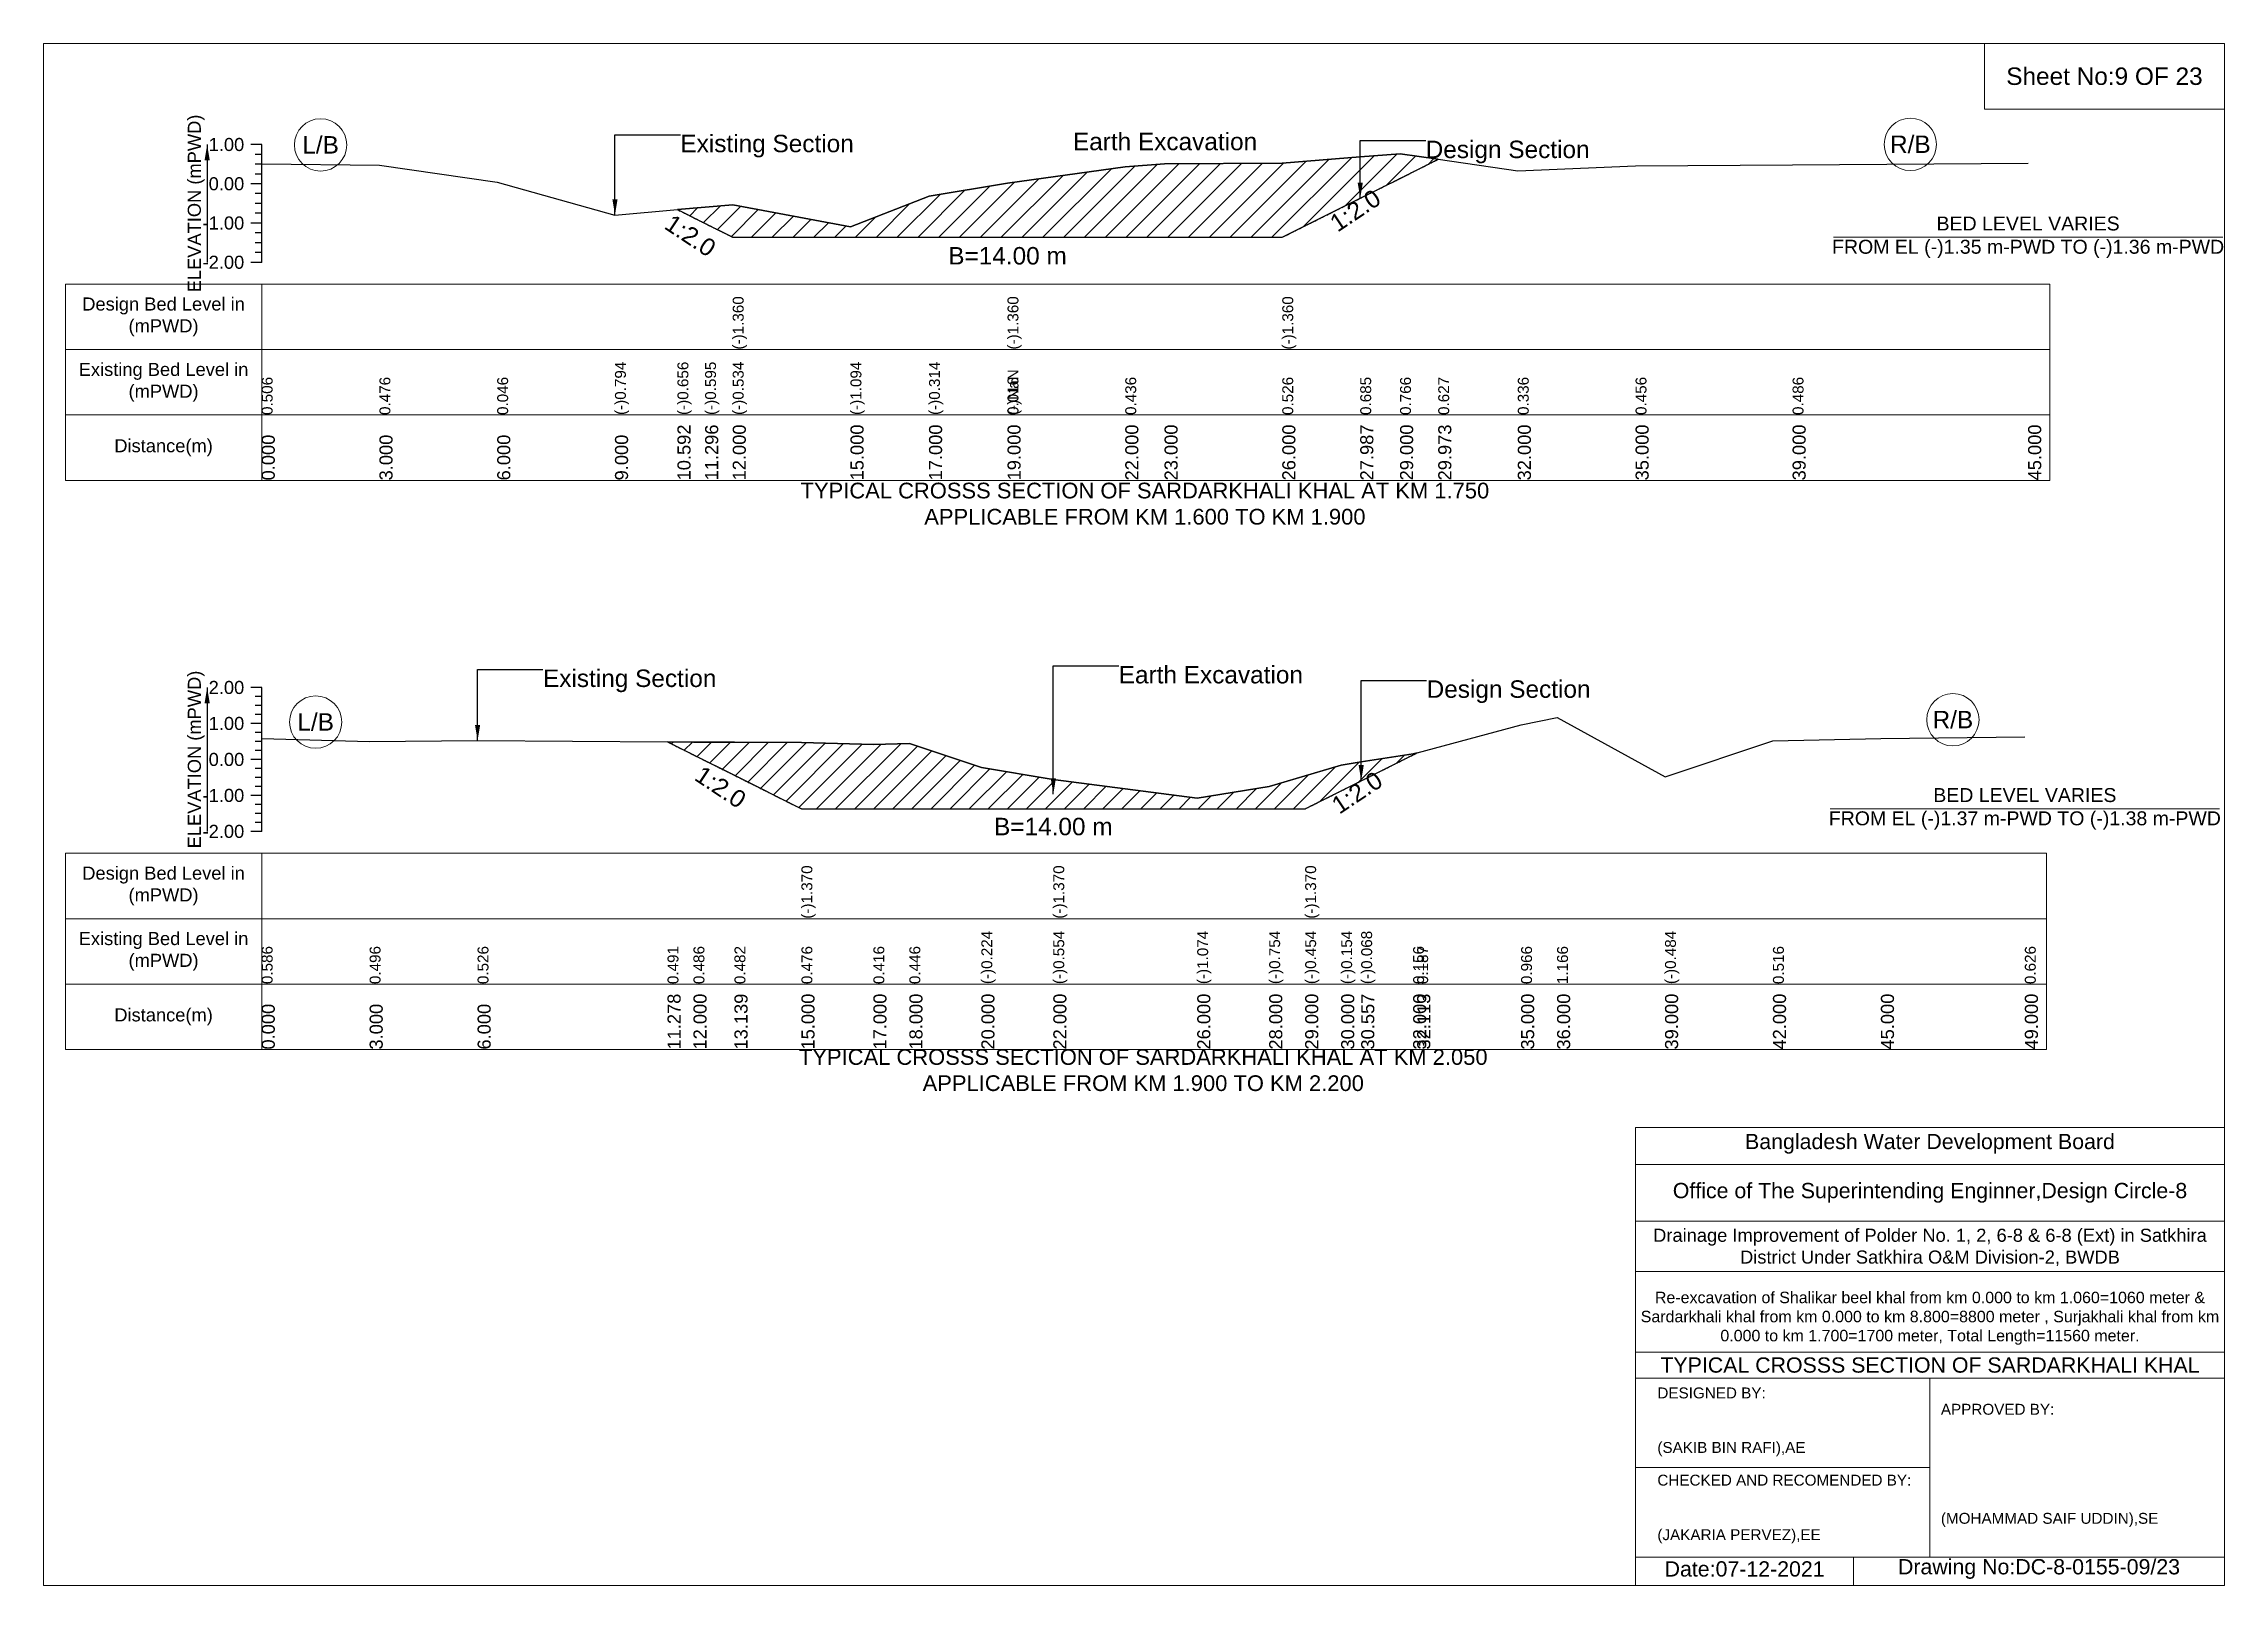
# Model space of a CAD drawing. Header units: inches. Extents: x 93000 to 506000, y -4242 to 0.
# Drawn here: x 180000 to 186000, y -4242 to 0 of the extents above; entities that cross this region are included whole.
import ezdxf

# ---------------------------------------------------------------- set-up
doc = ezdxf.new("R2010")
doc.units = ezdxf.units.IN
doc.header["$LTSCALE"] = 7
doc.header["$MEASUREMENT"] = 0
doc.linetypes.add('DASHED', pattern=[0.75, 0.5, -0.25])
for name, color, linetype, lineweight in [('Cross section Data Border', 7, 'Continuous', 9), ('Cross Section Labels', 7, 'Continuous', 9), ('Design_Bed_Level for Xsection', 7, 'DASHED', 25), ('Existing_Bed_Level for Xsection', 7, 'Continuous', 25), ('Long Section Labels', 7, 'Continuous', 9)]:
    doc.layers.add(name, color=color, linetype=linetype, lineweight=lineweight)
doc.styles.get("Standard").update_dxf_attribs({"font": 'arial.ttf'})
doc.dimstyles.get("Standard").update_dxf_attribs({"dimtxt": 0.18, "dimasz": 0.18, "dimexe": 0.18, "dimexo": 0.0625, "dimgap": 0.09, "dimtad": 0, "dimtih": 1, "dimtoh": 1, "dimdec": 4, "dimzin": 0, "dimdsep": 46, "dimtxsty": 'Standard', "dimcen": 0.09, "dimadec": 0, "dimazin": 0, "dimtfac": 1, "dimtdec": 4, "dimtofl": 0, "dimtmove": 0, "dimatfit": 3, "dimfxl": 1, "dimtolj": 1, "dimtzin": 0, "dimarcsym": 0})

msp = doc.modelspace()

# ---------------------------------------------------------------- texts
at = {"layer": 'Cross section Data Border', "attachment_point": 5}
for s, insert, char_height in [('Sheet No:9 OF 23', (185670, -90), 48), ('Bangladesh Water Development Board', (185190, -3027), 42), ('Office of The Superintending Enginner,Design Circle-8', (185190, -3162), 42)]:
    msp.add_mtext(s, dxfattribs=dict(at, insert=insert, char_height=char_height))
at = {"layer": 'Cross section Data Border'}
for s, insert, char_height, width, attachment_point in [('Design Bed Level in (mPWD)', (180330, -751.8), 36, 480, 5), ('Existing Bed Level in (mPWD)', (180330, -931.8), 36, 480, 5), ('Distance(m)', (180330, -1111.8), 36, 480, 5), ('Design Bed Level in (mPWD)', (180330, -2317.7), 36, 480, 5), ('Existing Bed Level in (mPWD)', (180330, -2497.7), 36, 480, 5), ('Distance(m)', (180330, -2677.7), 36, 480, 5), ('Drainage Improvement of Polder No. 1, 2, 6-8 & 6-8 (Ext) in Satkhira District Under Satkhira O&M Division-2, BWDB', (185190, -3312), 36, 1680, 5), ('Re-excavation of Shalikar beel khal from km 0.000 to km 1.060=1060 meter & Sardarkhali khal from km 0.000 to km 8.800=8800 meter , Surjakhali khal from km 0.000 to km 1.700=1700 meter, Total Length=11560 meter.', (185190, -3507), 31.4683, 1620, 5), ('TYPICAL CROSSS SECTION OF SARDARKHALI KHAL', (185190, -3636), 42, 1680, 5), ('DESIGNED BY:^J^J^J(SAKIB BIN RAFI),AE', (184440, -3792), 30, 840, 4), ('APPROVED BY:^J^J^J^J^J^J(MOHAMMAD SAIF UDDIN),SE', (185220, -3912), 30, 840, 4), ('CHECKED AND RECOMENDED BY:^J^J^J(JAKARIA PERVEZ),EE', (184440, -4032), 30, 840, 4), ('Date:07-12-2021', (184680, -4197), 42, 840, 5), ('Drawing No:DC-8-0155-09/23', (185490, -4197), 42, 1320, 5)]:
    msp.add_mtext(s, dxfattribs=dict(at, insert=insert, char_height=char_height, width=width, attachment_point=attachment_point))
at = {"layer": 'Cross Section Labels'}
for s, insert, char_height, attachment_point in [('L/B', (180762, -278.8), 48, 5), ('Existing Section', (181752, -250.8), 48, 1), ('Earth Excavation', (182832, -245.4), 48, 1), ('Design Section', (183802.5, -267), 48, 1), ('R/B', (185136, -277.2), 48, 5), ('BED LEVEL VARIES ^JFROM EL (-)1.35 m-PWD TO (-)1.36 m-PWD', (185460, -532.7), 38.4, 5), ('B=14.00 m', (182652, -559.7), 48, 2), ('TYPICAL CROSSS SECTION OF SARDARKHALI KHAL AT KM 1.750^JAPPLICABLE FROM KM 1.600 TO KM 1.900', (183030, -1266), 43.2, 5), ('Existing Section', (181374, -1722.2), 48, 1), ('Earth Excavation', (182958, -1712.3), 48, 1), ('Design Section', (183805.1, -1751.9), 48, 1), ('L/B', (180748.5, -1866.6), 48, 5), ('R/B', (185253, -1860.2), 48, 5), ('BED LEVEL VARIES ^JFROM EL (-)1.37 m-PWD TO (-)1.38 m-PWD', (185451, -2105.3), 38.4, 5), ('B=14.00 m', (182778, -2130.1), 48, 2), ('TYPICAL CROSSS SECTION OF SARDARKHALI KHAL AT KM 2.050^JAPPLICABLE FROM KM 1.900 TO KM 2.200', (183025.5, -2824.5), 43.2, 5)]:
    msp.add_mtext(s, dxfattribs=dict(at, insert=insert, char_height=char_height, attachment_point=attachment_point))
at = {"layer": 'Cross Section Labels', "char_height": 48, "attachment_point": 2}
for insert, rotation in [((183595.5, -439), 33.69007), ((181793, -508.2), 326.30993), ((181876, -2025.6), 326.30993), ((183600.3, -2040.6), 33.69007)]:
    msp.add_mtext('1:2.0', dxfattribs=dict(at, insert=insert, rotation=rotation))
at = {"layer": 'Existing_Bed_Level for Xsection', "char_height": 36, "attachment_point": 5, "rotation": 90}
for insert in [(180420, -439.8), (180420, -1969.7)]:
    msp.add_mtext('ELEVATION (mPWD)', dxfattribs=dict(at, insert=insert))
at = {"layer": 'Existing_Bed_Level for Xsection', "char_height": 36, "attachment_point": 6}
for s, insert in [('1.00', (180552, -277.8)), ('0.00', (180552, -385.8)), ('-1.00', (180552, -493.8)), ('-2.00', (180552, -601.8)), ('2.00', (180552, -1771.7)), ('1.00', (180552, -1870.7)), ('0.00', (180552, -1969.7)), ('-1.00', (180552, -2068.7)), ('-2.00', (180552, -2167.7))]:
    msp.add_mtext(s, dxfattribs=dict(at, insert=insert))
at = {"layer": 'Long Section Labels', "attachment_point": 1, "rotation": 90}
for s, insert, char_height in [('(-)1.360', (181896, -841.8), 30), ('(-)1.360', (182652, -841.8), 30), ('(-)1.360', (183408, -841.8), 30), ('(-)0.794', (181572, -1021.8), 30), ('(-)0.656', (181743.9, -1021.8), 30), ('(-)0.595', (181820, -1021.8), 30), ('(-)0.534', (181896, -1021.8), 30), ('(-)0.534', (181896, -1021.8), 30), ('(-)0.534', (181896, -1021.8), 30), ('(-)1.094', (182220, -1021.8), 30), ('(-)0.314', (182436, -1021.8), 30), ('(-)NaN', (182652, -1021.8), 30), ('0.506', (180600, -1021.8), 30), ('0.506', (180600, -1021.8), 30), ('0.476', (180924, -1021.8), 30), ('0.046', (181248, -1021.8), 30), ('0.016', (182652, -1021.8), 30), ('0.016', (182652, -1021.8), 30), ('0.436', (182976, -1021.8), 30), ('0.526', (183408, -1021.8), 30), ('0.526', (183408, -1021.8), 30), ('0.526', (183408, -1021.8), 30), ('0.526', (183408, -1021.8), 30), ('0.685', (183622.5, -1021.8), 30), ('0.766', (183732, -1021.8), 30), ('0.627', (183837.1, -1021.8), 30), ('0.336', (184056, -1021.8), 30), ('0.456', (184380, -1021.8), 30), ('0.486', (184812, -1021.8), 30), ('0.000', (180600, -1201.8), 36), ('3.000', (180924, -1201.8), 36), ('6.000', (181248, -1201.8), 36), ('9.000', (181572, -1201.8), 36), ('10.592', (181743.9, -1201.8), 36), ('11.296', (181820, -1201.8), 36), ('12.000', (181896, -1201.8), 36), ('12.000', (181896, -1201.8), 36), ('12.000', (181896, -1201.8), 36), ('15.000', (182220, -1201.8), 36), ('17.000', (182436, -1201.8), 36), ('19.000', (182652, -1201.8), 36), ('19.000', (182652, -1201.8), 36), ('19.000', (182652, -1201.8), 36), ('22.000', (182976, -1201.8), 36), ('23.000', (183084, -1201.8), 36), ('26.000', (183408, -1201.8), 36), ('26.000', (183408, -1201.8), 36), ('26.000', (183408, -1201.8), 36), ('27.987', (183622.5, -1201.8), 36), ('29.000', (183732, -1201.8), 36), ('29.973', (183837.1, -1201.8), 36), ('32.000', (184056, -1201.8), 36), ('35.000', (184380, -1201.8), 36), ('39.000', (184812, -1201.8), 36), ('45.000', (185460, -1201.8), 36), ('(-)1.370', (182085, -2407.7), 30), ('(-)1.370', (182778, -2407.7), 30), ('(-)1.370', (183471, -2407.7), 30), ('(-)0.224', (182580, -2587.7), 30), ('(-)0.554', (182778, -2587.7), 30), ('(-)0.554', (182778, -2587.7), 30), ('(-)0.554', (182778, -2587.7), 30), ('(-)1.074', (183174, -2587.7), 30), ('(-)0.754', (183372, -2587.7), 30), ('(-)0.454', (183471, -2587.7), 30), ('(-)0.454', (183471, -2587.7), 30), ('(-)0.454', (183471, -2587.7), 30), ('(-)0.154', (183570, -2587.7), 30), ('(-)0.068', (183625.1, -2587.7), 30), ('(-)0.484', (184461, -2587.7), 30), ('0.586', (180600, -2587.7), 30), ('0.586', (180600, -2587.7), 30), ('0.496', (180897, -2587.7), 30), ('0.526', (181194, -2587.7), 30), ('0.491', (181716.6, -2587.7), 30), ('0.486', (181788, -2587.7), 30), ('0.482', (181900.8, -2587.7), 30), ('0.476', (182085, -2587.7), 30), ('0.476', (182085, -2587.7), 30), ('0.476', (182085, -2587.7), 30), ('0.416', (182283, -2587.7), 30), ('0.446', (182382, -2587.7), 30), ('0.156', (183768, -2587.7), 30), ('0.187', (183779.2, -2587.7), 30), ('0.966', (184065, -2587.7), 30), ('1.166', (184164, -2587.7), 30), ('0.516', (184758, -2587.7), 30), ('0.626', (185451, -2587.7), 30), ('11.278', (181716.6, -2767.7), 36), ('12.000', (181788, -2767.7), 36), ('13.139', (181900.8, -2767.7), 36), ('15.000', (182085, -2767.7), 36), ('15.000', (182085, -2767.7), 36), ('15.000', (182085, -2767.7), 36), ('17.000', (182283, -2767.7), 36), ('18.000', (182382, -2767.7), 36), ('20.000', (182580, -2767.7), 36), ('22.000', (182778, -2767.7), 36), ('22.000', (182778, -2767.7), 36), ('22.000', (182778, -2767.7), 36), ('26.000', (183174, -2767.7), 36), ('28.000', (183372, -2767.7), 36), ('29.000', (183471, -2767.7), 36), ('29.000', (183471, -2767.7), 36), ('29.000', (183471, -2767.7), 36), ('30.000', (183570, -2767.7), 36), ('30.557', (183625.1, -2767.7), 36), ('32.000', (183768, -2767.7), 36), ('32.113', (183779.2, -2767.7), 36), ('35.000', (184065, -2767.7), 36), ('36.000', (184164, -2767.7), 36), ('39.000', (184461, -2767.7), 36), ('42.000', (184758, -2767.7), 36), ('45.000', (185055, -2767.7), 36), ('49.000', (185451, -2767.7), 36), ('0.000', (180600, -2767.7), 36), ('3.000', (180897, -2767.7), 36), ('6.000', (181194, -2767.7), 36)]:
    msp.add_mtext(s, dxfattribs=dict(at, insert=insert, char_height=char_height))

# ---------------------------------------------------------------- hatches: boundary and pattern name
at = {"layer": 'Existing_Bed_Level for Xsection'}
h = msp.add_hatch(dxfattribs=at)
h.set_pattern_fill('ANSI31', color=256, scale=324, style=0)
h.paths.add_polyline_path([(181743.9, -456.7), (181820, -494.7), (181896, -532.7), (182220, -532.7), (182436, -532.7), (182652, -532.7), (182976, -532.7), (183084, -532.7), (183408, -532.7), (183622.5, -425.5), (183732, -370.7), (183837.1, -318.2), (183732, -303.1), (183622.5, -311.9), (183408, -329), (183084, -331.2), (182976, -338.8), (182652, -384.1), (182436, -419.8), (182220, -504), (181896, -443.5), (181820, -450.1)])
h = msp.add_hatch(dxfattribs=at)
h.set_pattern_fill('ANSI31', color=256, scale=297, style=0)
h.paths.add_polyline_path([(181716.6, -1921.1), (181788, -1956.8), (181900.8, -2013.2), (182085, -2105.3), (182283, -2105.3), (182382, -2105.3), (182580, -2105.3), (182778, -2105.3), (183174, -2105.3), (183372, -2105.3), (183471, -2105.3), (183570, -2055.8), (183625.1, -2028.3), (183768, -1956.8), (183779.2, -1951.2), (183768, -1954.2), (183625.1, -1976.4), (183570, -1984.9), (183471, -2014.6), (183372, -2044.3), (183174, -2076), (182778, -2024.5), (182580, -1991.8), (182382, -1925.5), (182283, -1928.5), (182085, -1922.5), (181900.8, -1921.9), (181788, -1921.6)])

# ---------------------------------------------------------------- linework, layer by layer
at = {"layer": 'Cross section Data Border'}
for points in [[(180000, 0), (186000, 0), (186000, -4242), (180000, -4242)], [(185340, 0), (186000, 0), (186000, -180), (185340, -180)], [(180060, -661.8), (185520, -661.8), (185520, -1201.8), (180060, -1201.8)], [(180060, -2227.7), (185511, -2227.7), (185511, -2767.7), (180060, -2767.7)]]:
    msp.add_lwpolyline(points, close=True, dxfattribs=at)
for points in [[(180600, -661.8), (180600, -1201.8)], [(180060, -841.8), (185520, -841.8)], [(180060, -1021.8), (185520, -1021.8)], [(180600, -2227.7), (180600, -2767.7)], [(180060, -2407.7), (185511, -2407.7)], [(180060, -2587.7), (185511, -2587.7)], [(184380, -4242), (184380, -2982), (186000, -2982)], [(184380, -3084), (186000, -3084)], [(184380, -3240), (186000, -3240)], [(184380, -3378), (186000, -3378)], [(184380, -3600), (186000, -3600)], [(184380, -3672), (186000, -3672)], [(185190, -3672), (185190, -4164)], [(184380, -3918), (185190, -3918)], [(184380, -4164), (186000, -4164)], [(184980, -4164), (184980, -4242)]]:
    msp.add_lwpolyline(points, dxfattribs=at)
at = {"layer": 'Cross Section Labels'}
for points in [[(184924.2, -532.7), (185995.8, -532.7)], [(184915.2, -2105.3), (185986.8, -2105.3)]]:
    msp.add_lwpolyline(points, dxfattribs=at)
for centre in [(180762, -278.8), (185136, -277.2), (180748.5, -1866.6), (185253, -1860.2)]:
    msp.add_circle(centre, 72, dxfattribs=at)
at = {"layer": 'Design_Bed_Level for Xsection'}
for points in [[(181743.9, -456.7), (181820, -494.7), (181896, -532.7), (182652, -532.7), (183408, -532.7), (183622.5, -425.5), (183837.1, -318.2)], [(181716.6, -1921.1), (181900.8, -2013.2), (182085, -2105.3), (182778, -2105.3), (183471, -2105.3), (183625.1, -2028.3), (183779.2, -1951.2)]]:
    msp.add_lwpolyline(points, dxfattribs=at)
at = {"layer": 'Existing_Bed_Level for Xsection'}
for points in [[(180600, -277.8), (180570, -277.8)], [(180600, -601.8), (180600, -493.8), (180600, -385.8), (180600, -277.8)], [(180600, -304.8), (180582, -304.8)], [(180600, -331.8), (180582, -331.8)], [(180600, -358.8), (180582, -358.8)], [(180600, -331.2), (180924, -334.4), (181248, -380.9), (181572, -471.6), (181743.9, -456.7), (181820, -450.1), (181896, -443.5), (181896, -443.5), (182220, -504), (182436, -419.8), (182652, -384.1), (182652, -384.1), (182976, -338.8), (183084, -331.2), (183408, -329), (183408, -329), (183622.5, -311.9), (183732, -303.1), (183837.1, -318.2), (184056, -349.6), (184380, -336.6), (184812, -333.4), (185460, -329)], [(180600, -385.8), (180570, -385.8)], [(180600, -412.8), (180582, -412.8)], [(180600, -439.8), (180582, -439.8)], [(180600, -466.8), (180582, -466.8)], [(180600, -493.8), (180570, -493.8)], [(180600, -520.8), (180582, -520.8)], [(180600, -547.8), (180582, -547.8)], [(180600, -574.8), (180582, -574.8)], [(180600, -601.8), (180570, -601.8)], [(180600, -1771.7), (180570, -1771.7)], [(180600, -1796.4), (180582, -1796.4)], [(180600, -2167.7), (180600, -2068.7), (180600, -1969.7), (180600, -1870.7), (180600, -1771.7)], [(180600, -1821.2), (180582, -1821.2)], [(180600, -1845.9), (180582, -1845.9)], [(180600, -1911.7), (180897, -1920.6), (181194, -1917.6), (181716.6, -1921.1), (181788, -1921.6), (181900.8, -1921.9), (182085, -1922.5), (182085, -1922.5), (182283, -1928.5), (182382, -1925.5), (182580, -1991.8), (182778, -2024.5), (182778, -2024.5), (183174, -2076), (183372, -2044.3), (183471, -2014.6), (183471, -2014.6), (183570, -1984.9), (183625.1, -1976.4), (183768, -1954.2), (183779.2, -1951.2), (184065, -1874), (184164, -1854.2), (184461, -2017.6), (184758, -1918.6), (185055, -1911.7), (185451, -1907.7)], [(180600, -1870.7), (180570, -1870.7)], [(180600, -1895.4), (180582, -1895.4)], [(180600, -1969.7), (180570, -1969.7)], [(180600, -1920.2), (180582, -1920.2)], [(180600, -1944.9), (180582, -1944.9)], [(180600, -1994.4), (180582, -1994.4)], [(180600, -2019.2), (180582, -2019.2)], [(180600, -2068.7), (180570, -2068.7)], [(180600, -2043.9), (180582, -2043.9)], [(180600, -2093.4), (180582, -2093.4)], [(180600, -2118.2), (180582, -2118.2)], [(180600, -2142.9), (180582, -2142.9)], [(180600, -2167.7), (180570, -2167.7)]]:
    msp.add_lwpolyline(points, dxfattribs=at)
for points in [[(181743.9, -456.7), (181820, -494.7), (181896, -532.7), (181896, -532.7), (182220, -532.7), (182436, -532.7), (182652, -532.7), (182652, -532.7), (182976, -532.7), (183084, -532.7), (183408, -532.7), (183408, -532.7), (183622.5, -425.5), (183732, -370.7), (183837.1, -318.2), (183837.1, -318.2), (183837.1, -318.2), (183732, -303.1), (183622.5, -311.9), (183408, -329), (183408, -329), (183084, -331.2), (182976, -338.8), (182652, -384.1), (182652, -384.1), (182436, -419.8), (182220, -504), (181896, -443.5), (181896, -443.5), (181820, -450.1)], [(181716.6, -1921.1), (181716.6, -1921.1), (181788, -1956.8), (181900.8, -2013.2), (182085, -2105.3), (182085, -2105.3), (182283, -2105.3), (182382, -2105.3), (182580, -2105.3), (182778, -2105.3), (182778, -2105.3), (183174, -2105.3), (183372, -2105.3), (183471, -2105.3), (183471, -2105.3), (183570, -2055.8), (183625.1, -2028.3), (183768, -1956.8), (183779.2, -1951.2), (183768, -1954.2), (183625.1, -1976.4), (183570, -1984.9), (183471, -2014.6), (183471, -2014.6), (183372, -2044.3), (183174, -2076), (182778, -2024.5), (182778, -2024.5), (182580, -1991.8), (182382, -1925.5), (182283, -1928.5), (182085, -1922.5), (182085, -1922.5), (181900.8, -1921.9), (181788, -1921.6), (181716.6, -1921.1)]]:
    msp.add_lwpolyline(points, close=True, dxfattribs=at)

msp.set_redraw_order([(e.dxf.handle, doc.entitydb.next_handle()) for e in msp.query("TEXT MTEXT ATTDEF DIMENSION ARC_DIMENSION")])  # texts and dimensions are drawn at this point

# ---------------------------------------------------------------- leaders
at = {"layer": 'Cross Section Labels', "annotation_type": 0, "has_hookline": 1, "hookline_direction": 0}
for points, text_width in [([(181572, -471.6), (181572, -250.8), (181751.9, -250.8)], 467.2), ([(183622.5, -425.5), (183622.5, -267), (183802.5, -267)], 441.2), ([(181194, -1917.6), (181194, -1722.2), (181373.9, -1722.2)], 467.2), ([(182778, -2064.9), (182778, -1712.3), (182957.9, -1712.3)], 497), ([(183625.1, -2028.3), (183625.1, -1751.9), (183805, -1751.9)], 441.2)]:
    msp.add_leader(points, dimstyle='Standard', override={"dimasz": 43.2}, dxfattribs=dict(at, text_width=text_width))
at = {"layer": 'Existing_Bed_Level for Xsection'}
for points in [[(180450, -277.8), (180450, -601.8)], [(180450, -1771.7), (180450, -2167.7)]]:
    msp.add_leader(points, dimstyle='Standard', override={"dimasz": 43.2}, dxfattribs=at)

doc.saveas('drawing.dxf')
